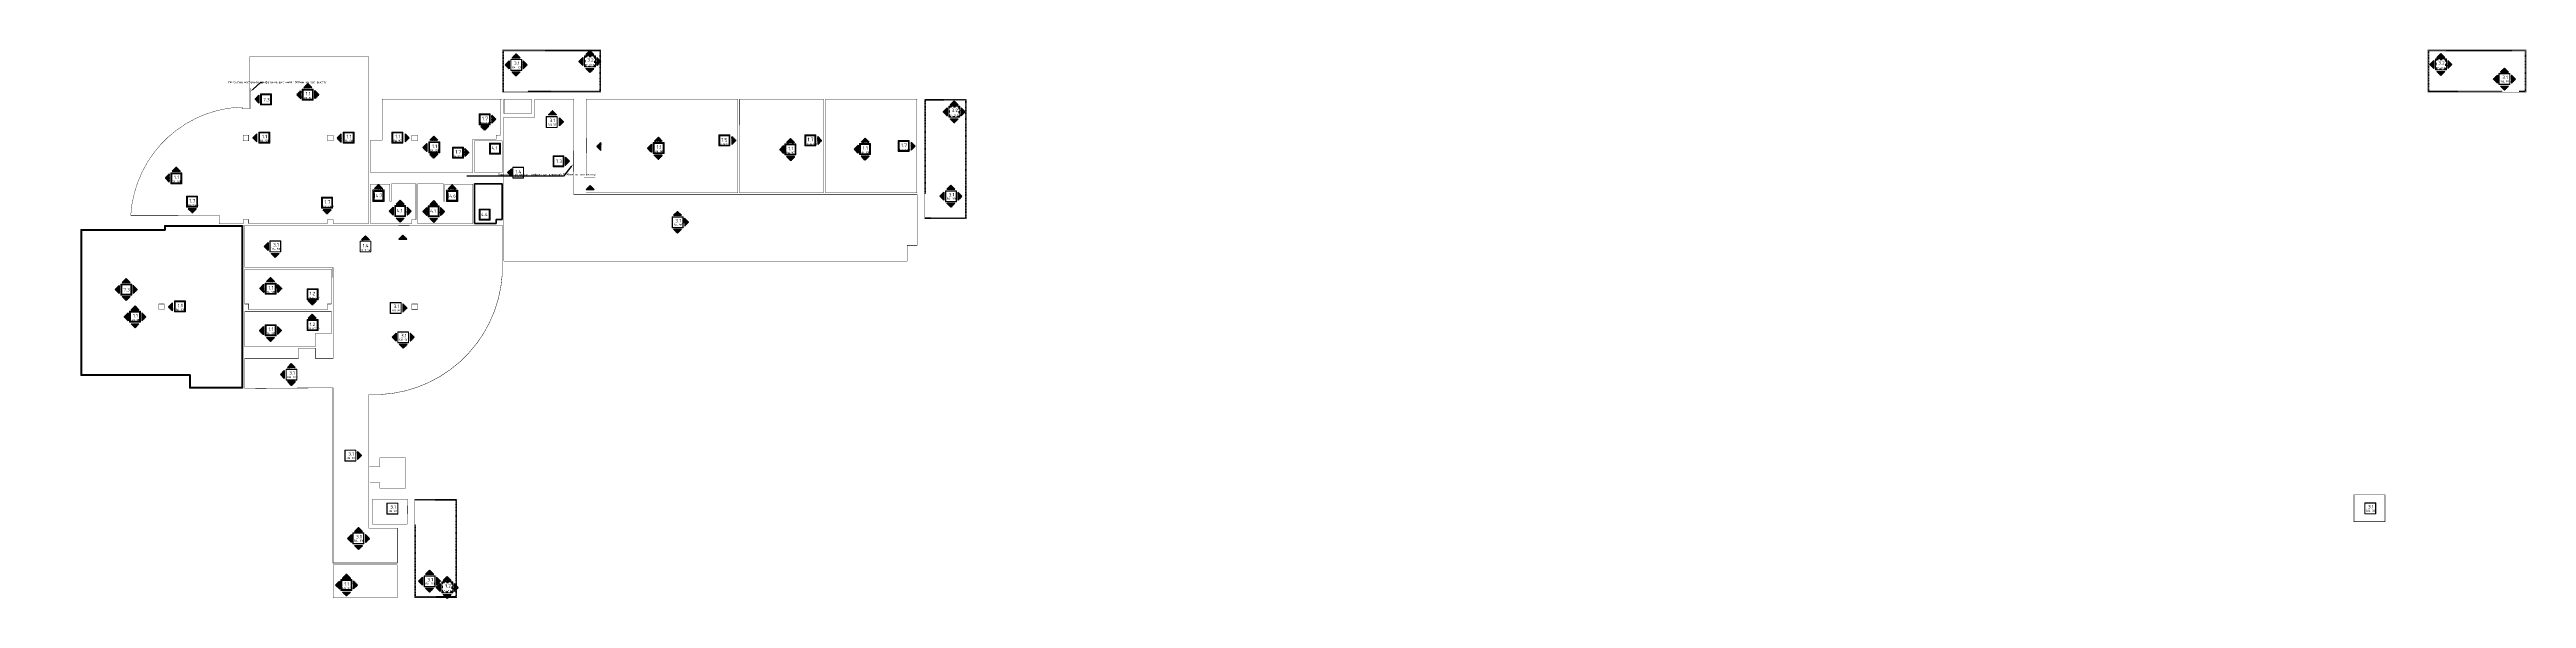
# Model space of a CAD drawing. Header units: millimetres. Extents: x -564166 to 631235, y -111927 to 129743.
# Drawn here: x 35186 to 211349, y 70817 to 109808 of the extents above; entities that cross this region are included whole.
import ezdxf
from ezdxf import colors
from ezdxf.entities.mleader import LeaderData, LeaderLine
from ezdxf.math import Vec2, Vec3

# ---------------------------------------------------------------- set-up
doc = ezdxf.new("R2010")
doc.units = ezdxf.units.MM
for name, pattern in [('ADSK_Скрыто', [6, 3, -3]), ('HIDDEN2', [4.7625, 3.175, -1.5875]), ('Штрих', [6.35, 3.175, -3.175])]:
    doc.linetypes.add(name, pattern=pattern)
doc.layers.add('!!!_Отделка стен', color=7, linetype='Continuous', lineweight=15)
doc.layers.add('текст', color=7, linetype='Continuous', lineweight=15)
doc.styles.add('ISOCPEUR', font='isocpeur.ttf', dxfattribs={"height": 800})
doc.styles.add('ISOCPEUR_1', font='isocpeur.ttf', dxfattribs={"height": 300})
doc.styles.add('ISOCPEUR_9', font='isocpeur.ttf', dxfattribs={"height": 80})
doc.styles.get("Standard").update_dxf_attribs({"font": 'arial.ttf'})
pattern_1 = [(45, (0, 0), (-35.3553, 35.3553), []), (45, (35.355, 0), (-35.3553, 35.3553), [62.5, -12.5, 0, -12.5])]
pattern_2 = [(45, (183188.89, -136609.775), (-35.355339, 35.355339), []), (45, (183224.244, -136609.775), (-35.355339, 35.355339), [62.5, -12.5, 0, -12.5])]
pattern_3 = [(45, (183177.274, -136594.8), (-35.355339, 35.355339), []), (45, (183212.63, -136594.8), (-35.355339, 35.355339), [62.5, -12.5, 0, -12.5])]
pattern_4 = [(45, (183206.994, -136578.246), (-35.355339, 35.355339), []), (45, (183242.35, -136578.246), (-35.355339, 35.355339), [62.5, -12.5, 0, -12.5])]

# ---------------------------------------------------------------- blocks, each defined once
blk = doc.blocks.new('A$C4ea696d9')
at = {"layer": 'текст', "insert": (233, 633), "char_height": 241.5, "attachment_point": 1, "line_spacing_factor": 1.149209, "style": 'ISOCPEUR_9', "bg_fill": 3, "box_fill_scale": 1.25, "bg_fill_color": 256, "bg_fill_true_color": 13158600, "bg_fill_transparency": 0}
blk.add_mtext('3.1', dxfattribs=at)
at = {"layer": 'текст', "insert": (105, 294), "char_height": 150.46, "attachment_point": 1, "line_spacing_factor": 1.149209, "style": 'ISOCPEUR_9', "bg_fill": 3, "box_fill_scale": 1.25, "bg_fill_color": 256, "bg_fill_true_color": 13158600, "bg_fill_transparency": 0}
blk.add_mtext('{\\W0.7;\\C7;RAL 9010}', dxfattribs=at)
at = {"layer": '!!!_Отделка стен'}
blk.add_lwpolyline([(0, 780), (780, 780), (780, 0), (0, 0)], close=True, dxfattribs=at)
at = {"layer": '!!!_Отделка стен', "color": 230, "true_color": 0xff0a85, "const_width": 25}
blk.add_lwpolyline([(40, 740), (740, 740), (740, 40), (40, 40)], close=True, dxfattribs=at)
blk = doc.blocks.new('A$C5525643f')
at = {"layer": '!!!_Отделка стен', "lineweight": 25, "ltscale": 20}
h = blk.add_hatch(dxfattribs=at)
h.set_pattern_fill('ANSI35', color=256, scale=200)
h.set_pattern_definition(pattern_1)
h.paths.add_polyline_path([(-498, 284), (-781, 1), (-498, -282)])
h = blk.add_hatch(dxfattribs=at)
h.set_pattern_fill('ANSI35', color=256, scale=200)
h.set_pattern_definition(pattern_1)
h.paths.add_polyline_path([(-284, 498), (-1, 781), (282, 498)])
h = blk.add_hatch(dxfattribs=at)
h.set_pattern_fill('ANSI35', color=256, scale=200)
h.set_pattern_definition(pattern_1)
h.paths.add_polyline_path([(496, 284), (779, 1), (496, -282)])
h = blk.add_hatch(dxfattribs=at)
h.set_pattern_fill('ANSI35', color=256, scale=200)
h.set_pattern_definition(pattern_1)
h.paths.add_polyline_path([(-284, -496), (-1, -779), (282, -496)])
at = {"layer": '!!!_Отделка стен', "lineweight": 25, "ltscale": 10}
for points in [[(-781, 1), (-498, 284), (-498, -282)], [(-1, 781), (-284, 498), (282, 498)], [(779, 1), (496, 284), (496, -282)], [(-1, -779), (-284, -496), (282, -496)]]:
    blk.add_lwpolyline(points, close=True, dxfattribs=at)
blk = doc.blocks.new('A$C5ccf4377')
at = {"layer": '!!!_Отделка стен'}
blk.add_lwpolyline([(835, 780), (1615, 780), (1615, 0), (835, 0)], close=True, dxfattribs=at)
at = {"layer": '!!!_Отделка стен', "color": 9, "lineweight": 50, "true_color": 0xc4c2c0}
blk.add_lwpolyline([(875, 740), (1575, 740), (1575, 40), (875, 40)], close=True, dxfattribs=at)
blk.add_lwpolyline([(875, 740), (1575, 740), (1575, 40), (875, 40)], close=True, dxfattribs=at)
at = {"layer": '!!!_Отделка стен', "attachment_point": 1, "style": 'ISOCPEUR'}
for s, insert, char_height, width in [('\\pxqc;{\\W0.7;\\T0.9;RAL 9010}', (963, 237), 151.47, 613.35), ('1.1', (1069, 586), 250, 516.67)]:
    blk.add_mtext(s, dxfattribs=dict(at, insert=insert, char_height=char_height, width=width))
blk = doc.blocks.new('A$Cd60ecc97')
at = {"layer": '!!!_Отделка стен'}
blk.add_lwpolyline([(0, 780), (780, 780), (780, 0), (0, 0)], close=True, dxfattribs=at)
at = {"layer": 'текст', "color": 42, "lineweight": 50, "true_color": 0xdba400}
blk.add_lwpolyline([(40, 740), (740, 740), (740, 40), (40, 40)], close=True, dxfattribs=at)
at = {"color": 7, "insert": (380, 412), "char_height": 243, "width": 0.81, "attachment_point": 5, "style": 'ISOCPEUR_1'}
blk.add_mtext('4.4', dxfattribs=at)
blk = doc.blocks.new('A$C3cac9b27')
at = {"layer": '!!!_Отделка стен', "lineweight": 25, "ltscale": 20}
h = blk.add_hatch(dxfattribs=at)
h.set_pattern_fill('ANSI35', color=256, scale=200, angle=180)
h.set_pattern_definition([(225, (-183185.025, 135992.077), (35.355339, -35.355339), []), (225, (-183220.38, 135992.077), (35.355339, -35.355339), [62.5, -12.5, 0, -12.5])])
h.paths.add_polyline_path([(283, -94), (0, 189), (-283, -94)])
at = {"layer": '!!!_Отделка стен', "lineweight": 25, "ltscale": 10}
blk.add_lwpolyline([(0, 189), (283, -94), (-283, -94)], close=True, dxfattribs=at)
blk = doc.blocks.new('A$Cddfbc6ae')
at = {"layer": 'текст', "insert": (949, 576), "char_height": 240, "attachment_point": 1, "line_spacing_factor": 1.149209, "style": 'ISOCPEUR_9', "bg_fill": 3, "box_fill_scale": 1.25, "bg_fill_color": 256, "bg_fill_true_color": 13158600, "bg_fill_transparency": 0}
blk.add_mtext('1.4', dxfattribs=at)
at = {"layer": '!!!_Отделка стен'}
blk.add_lwpolyline([(752, 780), (1532, 780), (1532, 0), (752, 0)], close=True, dxfattribs=at)
at = {"layer": '!!!_Отделка стен', "color": 134, "const_width": 25}
blk.add_lwpolyline([(792, 740), (1492, 740), (1492, 40), (792, 40)], close=True, dxfattribs=at)
at = {"layer": '!!!_Отделка стен', "insert": (847, 82), "char_height": 98.51, "width": 611.38, "attachment_point": 7, "style": 'ISOCPEUR'}
blk.add_mtext('\\pxqc;{\\W0.7;\\T0.9;RAL 210 50 40}', dxfattribs=at)
blk = doc.blocks.new('A$C75f3f861')
at = {"layer": 'текст', "insert": (194, 502), "char_height": 240, "attachment_point": 1, "line_spacing_factor": 1.149209, "style": 'ISOCPEUR_9', "bg_fill": 3, "box_fill_scale": 1.25, "bg_fill_color": 256, "bg_fill_true_color": 13158600, "bg_fill_transparency": 0}
blk.add_mtext('7.3', dxfattribs=at)
at = {"layer": '!!!_Отделка стен'}
blk.add_lwpolyline([(0, 780), (780, 780), (780, 0), (0, 0)], close=True, dxfattribs=at)
at = {"layer": '!!!_Отделка стен', "color": 251, "lineweight": 50}
blk.add_lwpolyline([(40, 740), (740, 740), (740, 40), (40, 40)], close=True, dxfattribs=at)
blk = doc.blocks.new('A$C0f5e65d0')
at = {"layer": '!!!_Отделка стен', "lineweight": 25, "ltscale": 20}
h = blk.add_hatch(dxfattribs=at)
h.set_pattern_fill('ANSI35', color=256, scale=200)
h.set_pattern_definition(pattern_2)
h.paths.add_polyline_path([(-493, 257), (-776, -26), (-493, -309)])
h = blk.add_hatch(dxfattribs=at)
h.set_pattern_fill('ANSI35', color=256, scale=200)
h.set_pattern_definition(pattern_2)
h.paths.add_polyline_path([(501, 257), (784, -26), (501, -309)])
h = blk.add_hatch(dxfattribs=at)
h.set_pattern_fill('ANSI35', color=256, scale=200)
h.set_pattern_definition(pattern_2)
h.paths.add_polyline_path([(-279, -523), (4, -806), (287, -523)])
at = {"layer": '!!!_Отделка стен', "lineweight": 25, "ltscale": 10}
for points in [[(-776, -26), (-493, 257), (-493, -309)], [(784, -26), (501, 257), (501, -309)], [(4, -806), (-279, -523), (287, -523)]]:
    blk.add_lwpolyline(points, close=True, dxfattribs=at)
blk = doc.blocks.new('A$C9c523aab')
at = {"layer": '!!!_Отделка стен'}
blk.add_lwpolyline([(0, 780), (780, 780), (780, 0), (0, 0)], close=True, dxfattribs=at)
at = {"layer": '!!!_Отделка стен', "color": 251, "lineweight": 50, "true_color": 0x5b646b}
blk.add_lwpolyline([(40, 740), (740, 740), (740, 40), (40, 40)], close=True, dxfattribs=at)
at = {"layer": '!!!_Отделка стен', "color": 7, "insert": (346, 424), "char_height": 243, "width": 0.81, "attachment_point": 5, "style": 'ISOCPEUR_1'}
blk.add_mtext('4.1', dxfattribs=at)
blk = doc.blocks.new('A$Cf65eed31')
at = {"layer": 'текст', "insert": (276, 143), "char_height": 240, "attachment_point": 1, "line_spacing_factor": 1.149209, "style": 'ISOCPEUR_9', "bg_fill": 3, "box_fill_scale": 1.25, "bg_fill_color": 256, "bg_fill_true_color": 13158600, "bg_fill_transparency": 0}
blk.add_mtext('7.3', dxfattribs=at)
at = {"layer": '!!!_Отделка стен', "color": 253, "lineweight": 50, "true_color": 0xb0a7a0}
for p, q in [((125, 382), (825, 382)), ((125, -318), (825, -318))]:
    blk.add_line(p, q, dxfattribs=at)
at = {"layer": '!!!_Отделка стен'}
blk.add_lwpolyline([(85, 422), (865, 422), (865, -358), (85, -358)], close=True, dxfattribs=at)
at = {"layer": '!!!_Отделка стен', "color": 133, "lineweight": 50}
blk.add_lwpolyline([(125, 382), (825, 382), (825, -318), (125, -318)], close=True, dxfattribs=at)
blk = doc.blocks.new('A$C717562af')
at = {"layer": '!!!_Отделка стен'}
blk.add_lwpolyline([(0, 780), (780, 780), (780, 0), (0, 0)], close=True, dxfattribs=at)
at = {"layer": '!!!_Отделка стен', "color": 123, "lineweight": 50}
blk.add_lwpolyline([(40, 740), (740, 740), (740, 40), (40, 40)], close=True, dxfattribs=at)
at = {"layer": '!!!_Отделка стен', "color": 7, "insert": (93, 203), "char_height": 95.79, "width": 1149.63, "attachment_point": 1}
blk.add_mtext('{\\W0.7;RAL 190 70 30}', dxfattribs=at)
at = {"layer": '!!!_Отделка стен', "color": 7, "insert": (376, 444), "char_height": 243, "width": 0.81, "attachment_point": 5, "style": 'ISOCPEUR_1'}
blk.add_mtext('1.2', dxfattribs=at)
blk = doc.blocks.new('A$C3335fb59')
at = {"layer": '!!!_Отделка стен'}
blk.add_lwpolyline([(0, 780), (780, 780), (780, 0), (0, 0)], close=True, dxfattribs=at)
at = {"layer": '!!!_Отделка стен', "color": 135, "lineweight": 50, "true_color": 0x3eb195}
blk.add_lwpolyline([(40, 740), (740, 740), (740, 40), (40, 40)], close=True, dxfattribs=at)
at = {"layer": '!!!_Отделка стен', "color": 2, "insert": (99, 189), "char_height": 94.42, "width": 646.79, "attachment_point": 1}
blk.add_mtext('{\\W0.7;\\C7;RAL 220 50 25}', dxfattribs=at)
at = {"layer": '!!!_Отделка стен', "color": 7, "insert": (406, 447), "char_height": 265.4, "width": 0.885, "attachment_point": 5, "style": 'ISOCPEUR_1'}
blk.add_mtext('1.7', dxfattribs=at)
blk = doc.blocks.new('A$C1bf2fae2')
at = {"layer": '!!!_Отделка стен', "lineweight": 25, "ltscale": 20}
h = blk.add_hatch(dxfattribs=at)
h.set_pattern_fill('ANSI35', color=256, scale=200)
h.set_pattern_definition(pattern_3)
h.paths.add_polyline_path([(-505, 272), (-788, -11), (-505, -294)])
h = blk.add_hatch(dxfattribs=at)
h.set_pattern_fill('ANSI35', color=256, scale=200)
h.set_pattern_definition(pattern_3)
h.paths.add_polyline_path([(-291, -508), (-8, -791), (275, -508)])
at = {"layer": '!!!_Отделка стен', "lineweight": 25, "ltscale": 10}
for points in [[(-788, -11), (-505, 272), (-505, -294)], [(-8, -791), (-291, -508), (275, -508)]]:
    blk.add_lwpolyline(points, close=True, dxfattribs=at)
blk = doc.blocks.new('A$C6eaac566')
at = {"layer": 'текст', "insert": (205, 522), "char_height": 240, "attachment_point": 1, "line_spacing_factor": 1.149209, "style": 'ISOCPEUR_9', "bg_fill": 3, "box_fill_scale": 1.25, "bg_fill_color": 256, "bg_fill_true_color": 13158600, "bg_fill_transparency": 0}
blk.add_mtext('4.6', dxfattribs=at)
at = {"layer": '!!!_Отделка стен'}
blk.add_lwpolyline([(0, 811), (811, 811), (811, 0), (0, 0)], close=True, dxfattribs=at)
at = {"layer": '!!!_Отделка стен', "color": 122, "lineweight": 50, "true_color": 0x22c9aa}
blk.add_lwpolyline([(72, 739), (739, 739), (739, 72), (72, 72)], close=True, dxfattribs=at)
blk = doc.blocks.new('A$Cf4d7d3d6')
at = {"layer": 'текст', "insert": (-384, 0), "char_height": 240, "attachment_point": 1, "line_spacing_factor": 1.149209, "style": 'ISOCPEUR_9', "bg_fill": 3, "box_fill_scale": 1.25, "bg_fill_color": 256, "bg_fill_true_color": 13158600, "bg_fill_transparency": 0}
blk.add_mtext('4.7', dxfattribs=at)
at = {"layer": '!!!_Отделка стен'}
blk.add_lwpolyline([(-589, 273), (222, 273), (222, -539), (-589, -539)], close=True, dxfattribs=at)
at = {"layer": '!!!_Отделка стен', "color": 124, "lineweight": 50, "true_color": 0x18907e}
blk.add_lwpolyline([(-517, 200), (150, 200), (150, -466), (-517, -466)], close=True, dxfattribs=at)
blk = doc.blocks.new('A$C8c6809e6')
at = {"layer": 'текст', "insert": (205, 614), "char_height": 241.5, "attachment_point": 1, "line_spacing_factor": 1.149209, "style": 'ISOCPEUR_9', "bg_fill": 3, "box_fill_scale": 1.25, "bg_fill_color": 256, "bg_fill_true_color": 13158600, "bg_fill_transparency": 0}
blk.add_mtext('3.2', dxfattribs=at)
at = {"layer": '!!!_Отделка стен'}
blk.add_lwpolyline([(0, 780), (780, 780), (780, 0), (0, 0)], close=True, dxfattribs=at)
at = {"layer": '!!!_Отделка стен', "color": 133, "linetype": 'ADSK_Скрыто', "lineweight": 40, "ltscale": 50}
blk.add_lwpolyline([(40, 740), (740, 740), (740, 40), (40, 40)], close=True, dxfattribs=at)
at = {"layer": '!!!_Отделка стен', "color": 2, "insert": (102, 202), "char_height": 389.87, "width": 905.72, "attachment_point": 1, "style": 'ISOCPEUR'}
blk.add_mtext('{\\H0.25x;\\W0.7;\\C7;RAL 200 80 25}', dxfattribs=at)
blk = doc.blocks.new('A$Cecc55bbd')
at = {"layer": '!!!_Отделка стен', "lineweight": 25, "ltscale": 20}
h = blk.add_hatch(dxfattribs=at)
h.set_pattern_fill('ANSI35', color=256, scale=200)
h.set_pattern_definition(pattern_4)
h.paths.add_polyline_path([(-475, 288), (-758, 5), (-475, -278)])
h = blk.add_hatch(dxfattribs=at)
h.set_pattern_fill('ANSI35', color=256, scale=200)
h.set_pattern_definition(pattern_4)
h.paths.add_polyline_path([(-261, 502), (22, 785), (305, 502)])
h = blk.add_hatch(dxfattribs=at)
h.set_pattern_fill('ANSI35', color=256, scale=200)
h.set_pattern_definition(pattern_4)
h.paths.add_polyline_path([(519, 288), (802, 5), (519, -278)])
h = blk.add_hatch(dxfattribs=at)
h.set_pattern_fill('ANSI35', color=256, scale=200)
h.set_pattern_definition(pattern_4)
h.paths.add_polyline_path([(-261, -492), (22, -775), (305, -492)])
at = {"layer": '!!!_Отделка стен', "lineweight": 25, "ltscale": 10}
for points in [[(-758, 5), (-475, 288), (-475, -278)], [(22, 785), (-261, 502), (305, 502)], [(802, 5), (519, 288), (519, -278)], [(22, -775), (-261, -492), (305, -492)]]:
    blk.add_lwpolyline(points, close=True, dxfattribs=at)
blk = doc.blocks.new('A$Ce49184fc')
at = {"layer": '!!!_Отделка стен'}
blk.add_lwpolyline([(752, 780), (1532, 780), (1532, 0), (752, 0)], close=True, dxfattribs=at)
at = {"layer": '!!!_Отделка стен', "color": 143, "lineweight": 50}
blk.add_lwpolyline([(792, 740), (1492, 740), (1492, 40), (792, 40)], close=True, dxfattribs=at)
at = {"layer": '!!!_Отделка стен', "insert": (617, 82), "char_height": 90.69, "width": 1036.41, "attachment_point": 7, "style": 'ISOCPEUR'}
blk.add_mtext('\\pxqc;{\\W0.7;\\T0.9;RAL 240 70 20}', dxfattribs=at)
at = {"layer": '!!!_Отделка стен', "color": 7, "insert": (1130, 428), "char_height": 265.4, "width": 0.885, "attachment_point": 5, "style": 'ISOCPEUR_1'}
blk.add_mtext('1.5', dxfattribs=at)

msp = doc.modelspace()

# ---------------------------------------------------------------- linework, layer by layer
at = {"layer": '!!!_Отделка стен', "color": 253, "ltscale": 0.1, "true_color": 0xccba93, "const_width": 25}
msp.add_lwpolyline([(40966, 98033), (40966, 98033), (40966, 98093, -0.3747311), (48589, 105716), (48889, 105716), (48889, 105593), (49399, 105593), (49399, 109283), (57899, 109283), (57899, 97453), (57899, 97453)], format="xyb", dxfattribs=at)
at = {"layer": '!!!_Отделка стен', "color": 230, "ltscale": 0.1, "true_color": 0xff0a85, "const_width": 30}
for points in [[(69201, 106793), (67401, 106793), (67399, 109793), (74399, 109793), (74399, 106793), (69201, 106793)], [(67504, 94783), (67504, 94783), (96177, 94783), (96177, 95902), (96899, 95902), (96899, 99503), (90250, 99503), (90250, 99503), (72479, 99503), (72479, 106283), (69706, 106283), (69706, 105015), (67506, 105015)], [(67506, 106283), (67506, 105265), (69456, 105265), (69456, 106283), (69206, 106283), (67506, 106283)]]:
    msp.add_lwpolyline(points, dxfattribs=at)
at = {"layer": '!!!_Отделка стен', "color": 133, "linetype": 'Штрих', "lineweight": 50, "ltscale": 0.1, "true_color": 0x85d4d4}
for points in [[(67502, 106841), (67447, 106841), (67447, 109745), (74352, 109745), (74352, 106841), (69200, 106841)], [(209656, 106841), (204384, 106841), (204384, 109745), (211289, 109745), (211289, 106841), (210823, 106841)], [(97457, 99558), (97457, 106235), (100362, 106235), (100362, 97831), (97457, 97831), (97457, 97872)], [(61198, 77818), (64099, 77818), (64099, 70918), (61199, 70918), (61199, 76069)]]:
    msp.add_lwpolyline(points, dxfattribs=at)
at = {"layer": '!!!_Отделка стен', "color": 230, "ltscale": 0.1, "true_color": 0xff0a85}
for points, const_width in [([(211336, 106793), (204336, 106793), (204336, 109793), (211336, 109793)], 25), ([(100409, 97783), (97409, 97783), (97410, 106283), (100409, 106283)], 30), ([(60949, 91333), (60949, 91333), (61349, 91333), (61349, 91733), (60949, 91733)], 30), ([(60622, 76088), (58152, 76088), (58153, 76966), (58151, 77868), (60641, 77868)], 30), ([(64149, 70868), (61149, 70868), (61149, 77868), (64149, 77868)], 30), ([(201286, 76268), (199086, 76268), (199086, 78168), (201286, 78168)], 30)]:
    msp.add_lwpolyline(points, close=True, dxfattribs=dict(at, const_width=const_width))
at = {"layer": '!!!_Отделка стен', "color": 253, "ltscale": 0.1, "true_color": 0xccba93, "const_width": 25}
for points in [[(60852, 101073), (60852, 101073), (58019, 101073), (58019, 103365), (58839, 103365), (58839, 106283), (67384, 106283)], [(73349, 100848), (73349, 100848), (73349, 106283), (84149, 106284), (84149, 106283)], [(90250, 99623), (84267, 99623), (84269, 106283), (90250, 106283)], [(96899, 99623), (90370, 99623), (90370, 106283), (96899, 106283)], [(65298, 101085), (65298, 101073), (60852, 101073), (60852, 101073)], [(84147, 99623), (73349, 99623)], [(37399, 91003), (37399, 91003), (37399, 97050), (40949, 97050), (43349, 97050), (43349, 97333), (48949, 97333), (48949, 85733)], [(67349, 97333), (67349, 97333)], [(49069, 91733), (49069, 91733), (49069, 91733), (49069, 94213), (55229, 94213), (55229, 91733), (55229, 91733)], [(37399, 86644), (37399, 91003), (37399, 91003)], [(55229, 91213), (55229, 91213), (55229, 89633), (54087, 89635), (54089, 88694), (49069, 88694), (49069, 91213), (49069, 91213)], [(48949, 85733), (45119, 85733), (45119, 86633), (43369, 86633), (37399, 86633), (37399, 86644)], [(57941, 80194), (58681, 80194), (58681, 80798), (60511, 80799), (60511, 78648), (58681, 78648), (58681, 79027), (57981, 79024)]]:
    msp.add_lwpolyline(points, dxfattribs=at)
at = {"layer": '!!!_Отделка стен', "color": 135, "ltscale": 0.1, "true_color": 0x3eb195, "const_width": 25}
for points in [[(67256, 106283), (67256, 103733), (66949, 103733), (66949, 103453), (65298, 103453), (65298, 101085)], [(90224, 106283), (90224, 99623)], [(96880, 106283), (96880, 99623)], [(57899, 97453), (57899, 97453), (57899, 97453), (55349, 97453), (55349, 97733), (54949, 97733), (54949, 97453), (49349, 97453), (49349, 97733), (48949, 97733), (48949, 97431), (47250, 97432), (47250, 98034), (40966, 98033)]]:
    msp.add_lwpolyline(points, dxfattribs=at)
at = {"layer": '!!!_Отделка стен', "color": 143, "ltscale": 0.1, "true_color": 0x80b2c9, "const_width": 25}
msp.add_lwpolyline([(84123, 106283), (84123, 99623)], dxfattribs=at)
at = {"layer": '!!!_Отделка стен', "color": 134, "ltscale": 0.1, "true_color": 0x008894, "const_width": 25}
for points in [[(67504, 105015), (67504, 97453), (67504, 94783)], [(49069, 97333), (67384, 97333), (67384, 97326)]]:
    msp.add_lwpolyline(points, dxfattribs=at)
at = {"layer": '!!!_Отделка стен', "color": 253, "ltscale": 0.1, "true_color": 0xccba93, "const_width": 25}
for points in [[(49349, 103333), (49349, 103733), (48949, 103733), (48949, 103333)], [(55349, 103333), (55349, 103733), (54949, 103733), (54949, 103333)], [(61349, 103333), (61349, 103733), (60949, 103733), (60949, 103333)], [(67349, 97333), (67349, 97333)], [(42949, 91333), (43349, 91333), (43349, 91733), (42949, 91733)], [(59920, 70868), (55349, 70868), (55349, 73213), (59920, 73213)]]:
    msp.add_lwpolyline(points, close=True, dxfattribs=at)
at = {"layer": '!!!_Отделка стен', "color": 251, "ltscale": 0.1, "true_color": 0x5b646b, "const_width": 25}
msp.add_lwpolyline([(67384, 101072), (65418, 101072), (65418, 103333), (67384, 103333)], close=True, dxfattribs=at)
at = {"layer": '!!!_Отделка стен', "color": 211, "linetype": 'HIDDEN2', "ltscale": 0.1, "true_color": 0xff7aff, "const_width": 25}
for points in [[(73401, 103516), (73401, 103516), (73401, 102451)], [(73995, 100705), (73995, 100705), (73995, 100686), (73194, 100686)], [(60784, 97292), (59984, 97292)]]:
    msp.add_lwpolyline(points, dxfattribs=at)
at = {"layer": '!!!_Отделка стен', "color": 157, "ltscale": 0.1, "true_color": 0x455b73, "const_width": 25}
for points in [[(59379, 100261), (59379, 100261), (59379, 99048), (59499, 99048), (59499, 100261), (61249, 100261), (61249, 97733), (60949, 97733), (60949, 97453), (58019, 97453), (58019, 100261)], [(65298, 100261), (65298, 97453), (61349, 97453), (61349, 100261), (63199, 100261), (63199, 99048), (63299, 99048), (63299, 100261)]]:
    msp.add_lwpolyline(points, dxfattribs=at)
at = {"layer": '!!!_Отделка стен', "color": 124, "ltscale": 0.1, "true_color": 0x18907e, "const_width": 25}
msp.add_lwpolyline([(59379, 100246), (59379, 100246), (59379, 100246), (58019, 100246)], dxfattribs=at)
at = {"layer": '!!!_Отделка стен', "color": 122, "ltscale": 0.1, "true_color": 0x22c9aa, "const_width": 25}
msp.add_lwpolyline([(65298, 100246), (65298, 100246), (65298, 100246), (63299, 100246)], dxfattribs=at)
at = {"layer": '!!!_Отделка стен', "color": 42, "lineweight": 50, "ltscale": 0.1, "true_color": 0xdba400}
msp.add_lwpolyline([(67384, 97733), (66949, 97733), (66949, 97453), (65418, 97453), (65418, 100261), (67384, 100261)], close=True, dxfattribs=at)
at = {"layer": '!!!_Отделка стен', "color": 253, "lineweight": 50, "ltscale": 0.1, "true_color": 0xb0a7a0}
msp.add_lwpolyline([(37459, 91003), (37459, 96990), (43409, 96990), (43409, 96990), (43409, 97273), (48889, 97273), (48889, 85793), (45179, 85793), (45179, 86693), (43369, 86693), (37459, 86693)], close=True, dxfattribs=at)
at = {"layer": '!!!_Отделка стен', "color": 133, "linetype": 'ADSK_Скрыто', "lineweight": 50, "ltscale": 0.1, "true_color": 0x85d4d4}
msp.add_lwpolyline([(37459, 86693), (37459, 96990), (43409, 96990), (43409, 96990), (43409, 97273), (48889, 97273), (48889, 85793), (45179, 85793), (45179, 86693), (45179, 86693), (37459, 86693)], close=True, dxfattribs=at)
at = {"layer": '!!!_Отделка стен', "color": 230, "ltscale": 0.1, "true_color": 0xff0a85, "const_width": 30}
msp.add_lwpolyline([(67384, 97326), (67384, 93843, -0.3823426), (58709, 85302), (57899, 85302), (57899, 77868), (57899, 77868), (57899, 75811), (59920, 75811), (59920, 73333), (55349, 73333), (55349, 85783), (49069, 85733), (49069, 87874), (52889, 87874), (52889, 88594), (54089, 88594), (54090, 87874), (55353, 87874), (55349, 94333), (49069, 94333), (49069, 97333)], format="xyb", dxfattribs=at)
at = {"layer": '!!!_Отделка стен', "color": 123, "ltscale": 0.1, "true_color": 0x5dbcb4, "const_width": 25}
for points in [[(55229, 91733), (54949, 91733), (54949, 91333), (49349, 91333), (49349, 91733), (49069, 91733)], [(55229, 91213), (49069, 91213)]]:
    msp.add_lwpolyline(points, dxfattribs=at)

# ---------------------------------------------------------------- block references
at = {"color": 2}
for name, p in [('A$C5ccf4377', (52330, 106214)), ('A$C5ccf4377', (49232, 103170)), ('A$C5ccf4377', (55232, 103170)), ('A$C5ccf4377', (58707, 103171)), ('A$C3335fb59', (65751, 104466)), ('A$C5ccf4377', (61322, 102482)), ('A$C3335fb59', (63839, 102099)), ('A$C9c523aab', (66480, 102382)), ('A$C5ccf4377', (77286, 102417)), ('A$Ce49184fc', (82046, 102966)), ('A$C5ccf4377', (86658, 102324)), ('A$C3335fb59', (88903, 102966)), ('A$C5ccf4377', (91955, 102349)), ('A$C3335fb59', (95551, 102565)), ('A$C5ccf4377', (42976, 100274)), ('A$C3335fb59', (44934, 98624)), ('A$C3335fb59', (54537, 98534)), ('A$C5ccf4377', (43232, 91170)), ('A$C5ccf4377', (49684, 92422)), ('A$C717562af', (53503, 92036)), ('A$C5ccf4377', (40042, 90439)), ('A$C5ccf4377', (49684, 89483)), ('A$C717562af', (53503, 89842)), ('A$C5ccf4377', (55078, 71378))]:
    msp.add_blockref(name, p, dxfattribs=at)
at = {"layer": 'текст', "ltscale": 10}
for name, p, rotation in [('A$C0f5e65d0', (53560, 106583), 180.6102802552389), ('A$C1bf2fae2', (70956, 104674), 180), ('A$C0f5e65d0', (62547, 102872), 270.6102802552389), ('A$C0f5e65d0', (78511, 102807), 270), ('A$C0f5e65d0', (87920, 102714), 270), ('A$C0f5e65d0', (93218, 102739), 270), ('A$C0f5e65d0', (79829, 97533), 90), ('A$C0f5e65d0', (50919, 92806), 180.6102802552389), ('A$C3cac9b27', (53863, 91855), 180), ('A$C0f5e65d0', (50899, 89879), 0.6102802552389273), ('A$C0f5e65d0', (52408, 86721), 270)]:
    msp.add_blockref(name, p, dxfattribs=dict(at, rotation=rotation))
at = {"layer": 'текст', "ltscale": 10, "xscale": -1}
for name, p in [('A$C1bf2fae2', (66128, 104867)), ('A$C3cac9b27', (73642, 99956)), ('A$C3cac9b27', (60320, 96444))]:
    msp.add_blockref(name, p, dxfattribs=at)
for name, p, rotation in [('A$C3cac9b27', (49832, 103533), 90), ('A$C3cac9b27', (55832, 103533), 90), ('A$C3cac9b27', (60576, 103533), 270), ('A$C3cac9b27', (64807, 102489), 270), ('A$C3cac9b27', (74296, 102925), 90), ('A$C3cac9b27', (83811, 103355), 270), ('A$C3cac9b27', (89911, 103355), 270), ('A$C3cac9b27', (96559, 102955), 270), ('A$C1bf2fae2', (44210, 100661), 180), ('A$C3cac9b27', (45324, 98412), 180), ('A$C3cac9b27', (54927, 98322), 180), ('A$C3cac9b27', (43832, 91533), 90), ('A$C3cac9b27', (53863, 90811), 1.131866944170667e-05)]:
    msp.add_blockref(name, p, dxfattribs=dict(at, rotation=rotation))
at = {"layer": 'текст', "color": 40, "lineweight": 50}
msp.add_blockref('A$Cd60ecc97', (65739, 97700), dxfattribs=at)
at = {"layer": 'текст', "ltscale": 10}
for name, p in [('A$C5525643f', (41266, 90829)), ('A$C0f5e65d0', (60341, 89400)), ('A$C5525643f', (57163, 75077)), ('A$C5525643f', (56302, 71768))]:
    msp.add_blockref(name, p, dxfattribs=at)

# ---------------------------------------------------------------- next in the draw order: block references
at = {"color": 2}
for name, p in [('A$C8c6809e6', (73226, 108578)), ('A$C4ea696d9', (67989, 108330)), ('A$C8c6809e6', (204874, 108368)), ('A$C4ea696d9', (209394, 107326)), ('A$C75f3f861', (50191, 105876)), ('A$C8c6809e6', (99136, 104997)), ('A$C4ea696d9', (70517, 104265)), ('A$C75f3f861', (70994, 101485)), ('A$Cddfbc6ae', (67373, 100675)), ('A$C4ea696d9', (98908, 98994)), ('A$C4ea696d9', (79472, 97143)), ('A$C4ea696d9', (50856, 95431)), ('A$Cddfbc6ae', (56515, 95429)), ('A$C4ea696d9', (59420, 91065)), ('A$C4ea696d9', (59946, 88981)), ('A$C4ea696d9', (52005, 86327)), ('A$C4ea696d9', (56196, 80575)), ('A$C4ea696d9', (59183, 76809)), ('A$C4ea696d9', (199845, 76819)), ('A$C4ea696d9', (56755, 74691)), ('A$C4ea696d9', (61827, 71642))]:
    msp.add_blockref(name, p, dxfattribs=at)
at = {"layer": 'текст', "ltscale": 10}
for name, p in [('A$Cf4d7d3d6', (58763, 99561)), ('A$C6eaac566', (63411, 99011)), ('A$Cf65eed31', (40169, 92729))]:
    msp.add_blockref(name, p, dxfattribs=at)

# ---------------------------------------------------------------- next in the draw order: linework, layer by layer
at = {"layer": '!!!_Отделка стен', "color": 251, "ltscale": 0.1, "const_width": 25}
for points in [[(49479, 107083), (49479, 105582)], [(72437, 101128), (72437, 102629)]]:
    msp.add_lwpolyline(points, dxfattribs=at)

# ---------------------------------------------------------------- next in the draw order: block references
at = {"color": 2}
for p in [(59734, 97941), (62119, 97922)]:
    msp.add_blockref('A$C9c523aab', p, dxfattribs=at)
at = {"layer": 'текст', "ltscale": 10}
for name, p in [('A$C5525643f', (68379, 108720)), ('A$Cecc55bbd', (73586, 108952)), ('A$Cecc55bbd', (205234, 108741)), ('A$C5525643f', (209784, 107716)), ('A$Cecc55bbd', (99496, 105371)), ('A$C5525643f', (60123, 98331)), ('A$C5525643f', (62507, 98312)), ('A$C3cac9b27', (63817, 100002)), ('A$C5525643f', (99298, 99384)), ('A$C1bf2fae2', (51246, 95821)), ('A$C3cac9b27', (57657, 96388)), ('A$C5525643f', (40643, 92760)), ('A$C5525643f', (62217, 72032))]:
    msp.add_blockref(name, p, dxfattribs=at)
for p, rotation in [((49989, 106290), 90), ((67937, 101065), 90), ((71969, 101883), 270), ((58591, 100031), 0.2210447333679977)]:
    msp.add_blockref('A$C3cac9b27', p, dxfattribs=dict(at, rotation=rotation))
at = {"layer": 'текст', "ltscale": 10, "xscale": -1, "rotation": 270}
for p in [(60411, 91470), (57186, 80980)]:
    msp.add_blockref('A$C3cac9b27', p, dxfattribs=at)

# ---------------------------------------------------------------- next in the draw order: leaders
at = {"layer": '!!!_Отделка стен'}
ml = msp.add_multileader_mtext('Standard', dxfattribs=at)
ml.set_content('Покрытие настенное грифельное шириной 1500мм на всю высоту', color=256, style='ISOCPEUR')
ml.set_leader_properties()
ml.build(insert=Vec2(0, 0))
ml.multileader.update_dxf_attribs({"text_right_attachment_type": 6, "dogleg_length": 0.36, "arrow_head_size": 225, "scale": 15})
ctx = ml.context
ctx.base_point, ctx.scale, ctx.char_height, ctx.arrow_head_size, ctx.landing_gap_size, ctx.plane_origin = Vec3(50322, 107473), 15, 150, 225, 26.9, Vec3(44748, 105546)
ctx.right_attachment, ctx.text_align_type = 6, 1
notes = []
notes.append((ctx, [(0, (1, 1, 0), (50183, 107473), (1, 0), 139, [(0, [(49479, 106832)], 0, [])])]))
ctx.mtext.insert, ctx.mtext.width, ctx.mtext.defined_height, ctx.mtext.alignment, ctx.mtext.flow_direction = Vec3(51388, 107571), 2160.26, 557, 2, 5
ml = msp.add_multileader_mtext('Standard', dxfattribs=at)
ml.set_content('Покрытие настенное грифельное шириной 1500мм на всю высоту', color=256, style='ISOCPEUR')
ml.set_leader_properties()
ml.build(insert=Vec2(0, 0))
ml.multileader.update_dxf_attribs({"text_right_attachment_type": 6, "dogleg_length": 0.36, "arrow_head_size": 225, "scale": 15})
ctx = ml.context
ctx.base_point, ctx.scale, ctx.char_height, ctx.arrow_head_size, ctx.landing_gap_size, ctx.plane_origin = Vec3(69475, 100922), 15, 150, 225, 26.9, Vec3(67597, 100016)
ctx.right_attachment, ctx.text_align_type = 6, 1
notes.append((ctx, [(1, (1, 1, 0), (71745, 100825), (-1, 0), 139, [(0, [(72437, 101666)], 0, [])])]))
ctx.mtext.insert, ctx.mtext.width, ctx.mtext.defined_height, ctx.mtext.alignment, ctx.mtext.flow_direction = Vec3(70550, 101020), 2094.88, 1237, 2, 5
for ctx, leaders in notes:
    for number, flags, end, landing, length, lines in leaders:
        leader = LeaderData()
        leader.index, (leader.has_last_leader_line, leader.has_dogleg_vector, leader.attachment_direction) = number, flags
        leader.last_leader_point, leader.dogleg_vector, leader.dogleg_length = Vec3(end), Vec3(landing), length
        for number, points, colour, breaks in lines:
            line = LeaderLine()
            line.index, line.vertices, line.color, line.breaks = number, Vec3.list(points), colors.encode_raw_color(colour), breaks
            leader.lines.append(line)
        ctx.leaders.append(leader)

# ---------------------------------------------------------------- next in the draw order: block references
at = {"color": 2}
msp.add_blockref('A$C8c6809e6', (63079, 71219), dxfattribs=at)

# ---------------------------------------------------------------- next in the draw order: block references
at = {"layer": 'текст', "ltscale": 10}
msp.add_blockref('A$Cecc55bbd', (63439, 71592), dxfattribs=at)

doc.saveas('drawing.dxf')
